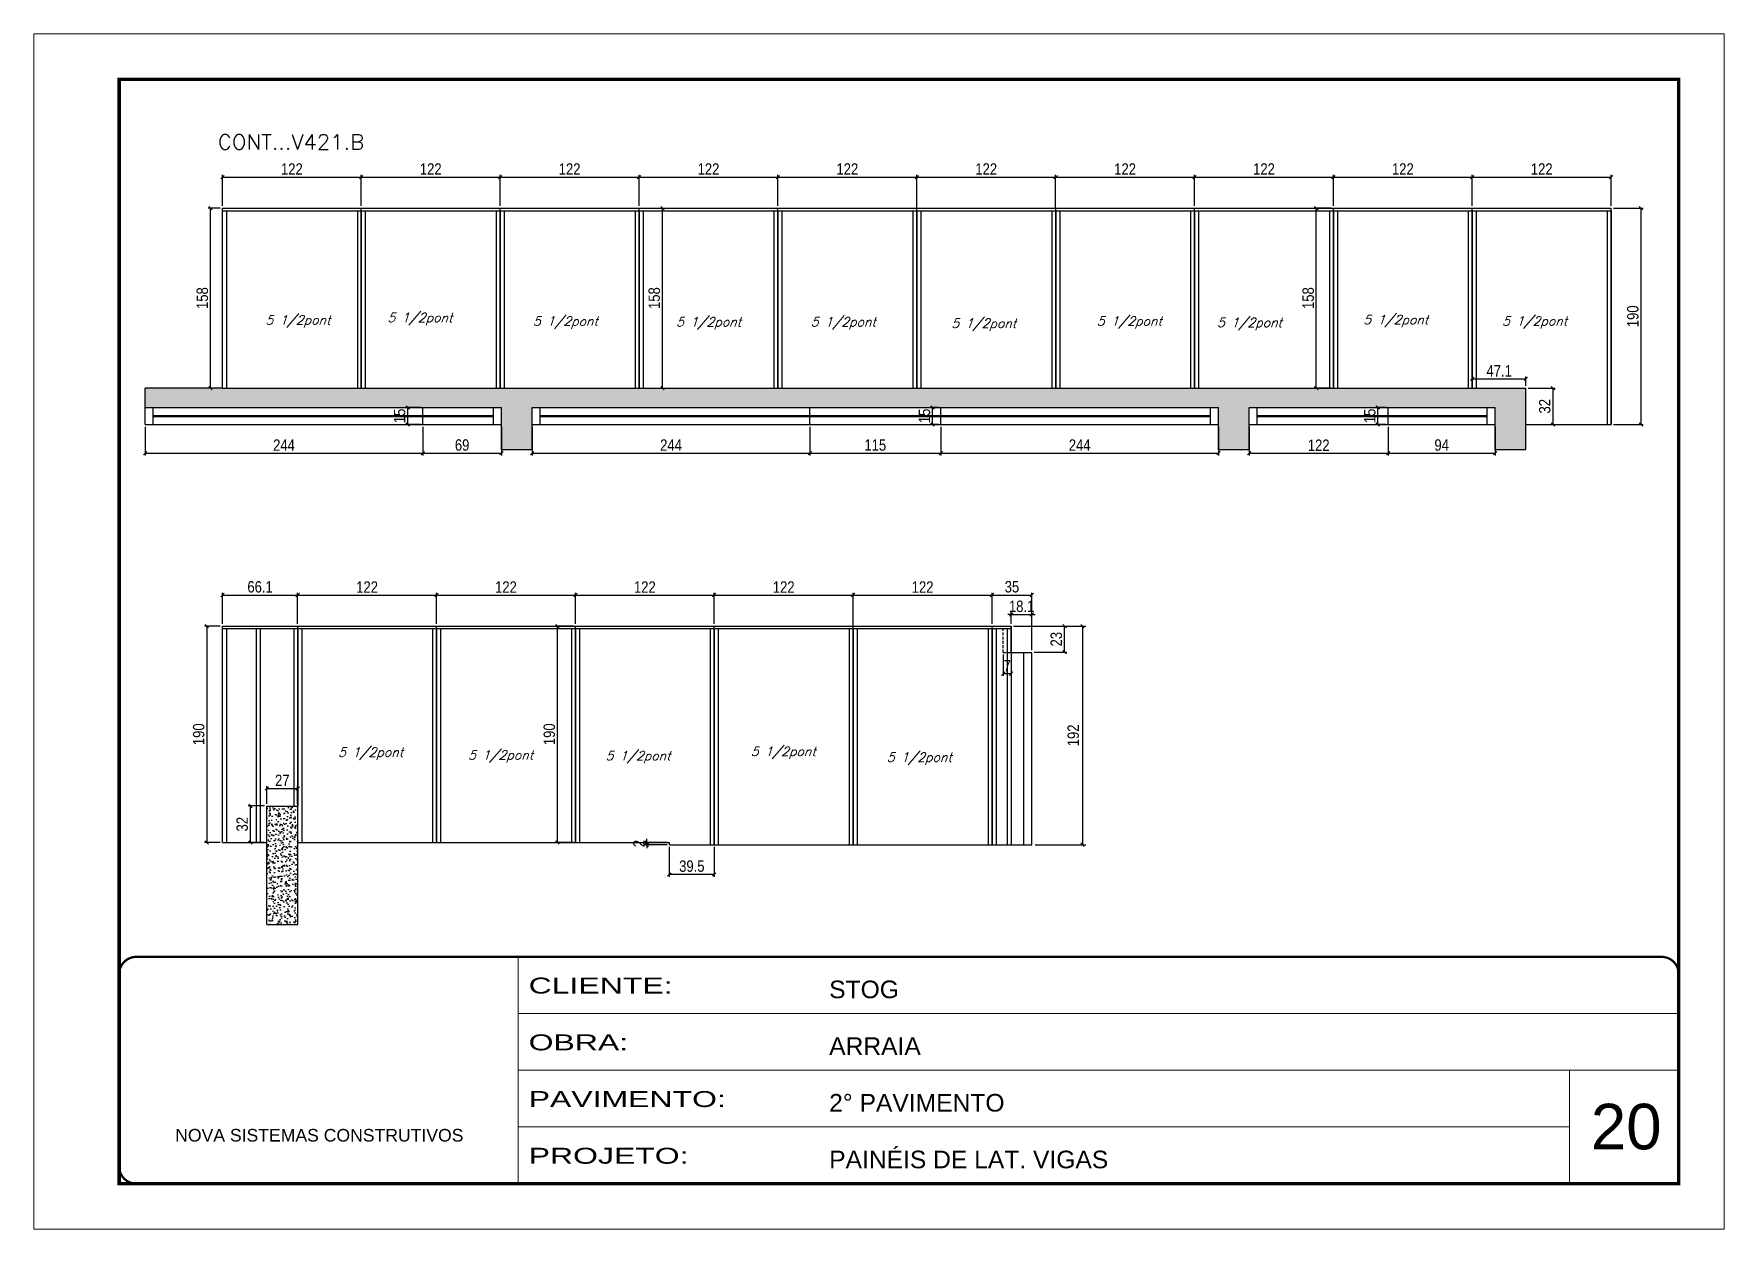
# Model space of a CAD drawing. Extents: x -3394 to 16474, y -5031 to 14397.
# Drawn here: x 9027 to 10512, y 8752 to 9802 of the extents above; entities that cross this region are included whole.
import ezdxf

# ---------------------------------------------------------------- set-up
doc = ezdxf.new("R2010")
doc.units = 0
for name, pattern in [('CONTINUO', [0]), ('DASHED', [0.75, 0.5, -0.25]), ('HIDDEN', [0.375, 0.25, -0.125])]:
    doc.linetypes.add(name, pattern=pattern)
doc.layers.get('0').update_dxf_attribs({"linetype": 'CONTINUOUS'})
doc.layers.get('Defpoints').update_dxf_attribs({"linetype": 'CONTINUOUS'})
for name, color, linetype, lineweight in [('CARIMBO', 255, 'CONTINUOUS', 9), ('Folhas', 255, 'CONTINUOUS', 9), ('REAPROVEITAMENTO', 251, 'CONTINUOUS', 9), ('SARRAFO DE PRESSAO', 251, 'DASHED', 9), ('Texto Seção', 7, 'CONTINUOUS', 15)]:
    doc.layers.add(name, color=color, linetype=linetype, lineweight=lineweight)
for name, color, linetype in [('COTA', 241, 'CONTINUOUS'), ('Painéis', 200, 'CONTINUOUS'), ('SARR_2.2x7', 40, 'CONTINUOUS'), ('SARR_3.5x7', 81, 'CONTINUOUS'), ('texto', 7, 'CONTINUOUS')]:
    doc.layers.add(name, color=color, linetype=linetype)
doc.styles.add('ARIAL', font='arial.ttf')
doc.styles.add('COTA TECNICA', font='techl___.ttf', dxfattribs={"height": 10})
doc.styles.add('REGUA-120', font='ROMANS.shx', dxfattribs={"height": 15})
doc.styles.add('ROMANS', font='romans.shx')
doc.styles.add('Tecnologia', font='')
doc.styles.get('Tecnologia').set_extended_font_data('Forgotten Futurist')
doc.dimstyles.new('PAINEL', dxfattribs={"dimtxt": 10, "dimasz": 3, "dimexe": 3, "dimexo": 3, "dimgap": 3, "dimtad": 1, "dimdec": 1, "dimzin": 12, "dimdsep": 46, "dimtxsty": 'COTA TECNICA', "dimblk1": 'OBLIQUE', "dimblk2": 'OBLIQUE', "dimsah": 1, "dimcen": 0.9, "dimclrd": 4, "dimclre": 4, "dimclrt": 240, "dimadec": 1, "dimazin": 3, "dimtfac": 1, "dimtdec": 1, "dimtmove": 0, "dimatfit": 3, "dimfxl": 1, "dimtolj": 1, "dimtzin": 12, "dimarcsym": 0})

msp = doc.modelspace()

# ---------------------------------------------------------------- texts
at = {"layer": 'CARIMBO', "style": 'ARIAL'}
msp.add_text('20', height=40, dxfattribs=at).set_placement((10395.07, 8822.4))
at = {"layer": 'texto', "color": 2, "char_height": 8, "attachment_point": 5, "style": 'ROMANS'}
for insert in [(9259.24, 9549.59), (9366.42, 9551.7), (9494.23, 9548.56), (9620, 9547.93), (9738.38, 9547.96), (9861.78, 9546.71), (9989.65, 9548.61), (10095.19, 9547.34), (10223.71, 9549.89), (10345.69, 9548.62), (9685.59, 9170.61), (9323.1, 9169.97), (9437.32, 9167.43), (9558.05, 9166.81), (9805.12, 9165.56)]:
    msp.add_mtext('{\\Q19;\\C256;5 1/2pont}', dxfattribs=dict(at, insert=insert))
at = {"layer": 'Texto Seção', "style": 'REGUA-120', "width": 1.05}
msp.add_text('CONT...V421.B', height=13, dxfattribs=at).set_placement((9188.79, 9700.7))

# ---------------------------------------------------------------- blocks, each defined once
blk = doc.blocks.new('9999999999')
at = {"color": 30, "linetype": 'CONTINUO'}
for p, q in [((98564.6, 34230.2), (98564.6, 34429.4)), ((98564.6, 34379.6), (99584, 34379.6)), ((98564.6, 34329.8), (99488, 34329.8)), ((99584, 34329.8), (99488, 34329.8)), ((99488, 34329.8), (99488, 34230.2)), ((98564.6, 34280), (99488, 34280))]:
    blk.add_line(p, q, dxfattribs=at)
at = {"color": 30, "linetype": 'CONTINUO', "const_width": 2}
blk.add_lwpolyline([(99584, 34230.2), (99584, 34414.4, 0.414214), (99569, 34429.4), (98229, 34429.4, 0.414214), (98214, 34414.4), (98214, 34245.2, 0.414214), (98229, 34230.2), (99584, 34230.2)], format="xyb", dxfattribs=at)
at = {"layer": 'Folhas'}
blk.add_lwpolyline([(98139, 34190.2), (99624, 34190.2), (99624, 35240.2), (98139, 35240.2)], close=True, dxfattribs=at)
at = {"layer": 'Folhas', "color": 30, "const_width": 3}
blk.add_lwpolyline([(98214, 34230.2), (99584, 34230.2), (99584, 35200.2), (98214, 35200.2)], close=True, dxfattribs=at)
at = {"color": 7, "linetype": 'Continuous', "ltscale": 5, "style": 'ARIAL'}
for s, height, p in [('STOG', 15.48, (98837.7, 34393.1)), ('ARRAIA', 15.48, (98837.7, 34343.3)), ('2° PAVIMENTO', 15.483, (98837.7, 34293.5)), ('NOVA SISTEMAS CONSTRUTIVOS', 11.059, (98263.2, 34267.2)), ('PAINÉIS DE LAT. VIGAS', 15.483, (98837.7, 34243.7))]:
    blk.add_text(s, height=height, dxfattribs=at).set_placement(p)
at = {"layer": 'Folhas', "color": 7, "style": 'Tecnologia', "width": 1.5}
for s, p in [('CLIENTE:', (98573.7, 34397.2)), ('OBRA:', (98573.7, 34347.3)), ('PAVIMENTO:', (98573.7, 34297.5)), ('PROJETO:', (98573.7, 34247.7))]:
    blk.add_text(s, height=14, dxfattribs=at).set_placement(p)
blk = doc.blocks.new('_Oblique')
at = {"color": 0, "linetype": 'ByBlock', "lineweight": -2}
blk.add_line((-0.5, -0.5), (0.5, 0.5), dxfattribs=at)
blk = doc.blocks.new('*D1085')
at = {"layer": 'COTA', "color": 4, "linetype": 'ByBlock', "lineweight": -2, "transparency": 16777216}
for p, q in [((9888.9, 9282), (9951.5, 9282)), ((9948.5, 9282), (9948.5, 9090)), ((9907, 9090), (9951.5, 9090))]:
    blk.add_line(p, q, dxfattribs=at)
at = {"layer": 'Defpoints', "color": 0, "linetype": 'ByBlock', "transparency": 16777216}
for p in [(9885.9, 9282), (9904, 9090), (9948.5, 9090)]:
    blk.add_point(p, dxfattribs=at)
at = {"layer": 'COTA', "color": 4, "linetype": 'ByBlock', "lineweight": -2, "transparency": 16777216, "xscale": 3, "yscale": 3, "zscale": 3}
for p, rotation in [((9948.5, 9282), 90), ((9948.5, 9090), 270)]:
    blk.add_blockref('_Oblique', p, dxfattribs=dict(at, rotation=rotation))
at = {"layer": 'COTA', "color": 240, "linetype": 'ByBlock', "transparency": 16777216, "insert": (9940.4, 9186), "char_height": 10, "attachment_point": 5, "rotation": 90, "style": 'COTA TECNICA'}
blk.add_mtext('\\A1;192', dxfattribs=at)
blk = doc.blocks.new('*D1106')
at = {"layer": 'COTA', "color": 4, "linetype": 'Continuous', "lineweight": -2, "transparency": 16777216}
for p, q in [((9878.9, 9257), (9878.9, 9238.2)), ((9885.9, 9257), (9885.9, 9238.2)), ((9885.9, 9240.2), (9878.9, 9240.2))]:
    blk.add_line(p, q, dxfattribs=at)
at = {"layer": 'Defpoints', "color": 0, "linetype": 'Continuous', "transparency": 16777216}
for p in [(9878.9, 9259), (9885.9, 9259), (9878.9, 9240.2)]:
    blk.add_point(p, dxfattribs=at)
at = {"layer": 'COTA', "color": 4, "linetype": 'Continuous', "lineweight": -2, "transparency": 16777216, "xscale": 3, "yscale": 3, "zscale": 3, "rotation": 180}
blk.add_blockref('_Oblique', (9878.9, 9240.2), dxfattribs=at)
at = {"layer": 'COTA', "color": 4, "linetype": 'Continuous', "lineweight": -2, "transparency": 16777216, "xscale": 3, "yscale": 3, "zscale": 3}
blk.add_blockref('_Oblique', (9885.9, 9240.2), dxfattribs=at)
at = {"layer": 'COTA', "color": 240, "linetype": 'Continuous', "transparency": 16777216, "insert": (9882.4, 9247.2), "char_height": 10, "attachment_point": 5, "style": 'COTA TECNICA'}
blk.add_mtext('\\A1;7', dxfattribs=at)
blk = doc.blocks.new('*D1107')
at = {"layer": 'COTA', "color": 4, "linetype": 'Continuous', "lineweight": -2, "transparency": 16777216}
for p, q in [((9887.9, 9282), (9934.8, 9282)), ((9932.8, 9259), (9932.8, 9282)), ((9906, 9259), (9934.8, 9259))]:
    blk.add_line(p, q, dxfattribs=at)
at = {"layer": 'Defpoints', "color": 0, "linetype": 'Continuous', "transparency": 16777216}
for p in [(9885.9, 9282), (9932.8, 9282), (9904, 9259)]:
    blk.add_point(p, dxfattribs=at)
at = {"layer": 'COTA', "color": 4, "linetype": 'Continuous', "lineweight": -2, "transparency": 16777216, "xscale": 3, "yscale": 3, "zscale": 3}
for p, rotation in [((9932.8, 9282), 90), ((9932.8, 9259), 270)]:
    blk.add_blockref('_Oblique', p, dxfattribs=dict(at, rotation=rotation))
at = {"layer": 'COTA', "color": 240, "linetype": 'Continuous', "transparency": 16777216, "insert": (9925.5, 9270.5), "char_height": 10, "attachment_point": 5, "rotation": 90, "style": 'COTA TECNICA'}
blk.add_mtext('\\A1;23', dxfattribs=at)
blk = doc.blocks.new('*D1108')
at = {"layer": 'COTA', "color": 4, "linetype": 'Continuous', "lineweight": -2, "transparency": 16777216}
for p, q in [((9885.9, 9292.2), (9882.9, 9292.2)), ((9885.9, 9284), (9885.9, 9294.2)), ((9885.9, 9292.2), (9904, 9292.2)), ((9904, 9261), (9904, 9294.2)), ((9904, 9292.2), (9907, 9292.2))]:
    blk.add_line(p, q, dxfattribs=at)
at = {"layer": 'Defpoints', "color": 0, "linetype": 'Continuous', "transparency": 16777216}
for p in [(9885.9, 9282), (9904, 9292.2), (9904, 9259)]:
    blk.add_point(p, dxfattribs=at)
at = {"layer": 'COTA', "color": 4, "linetype": 'Continuous', "lineweight": -2, "transparency": 16777216, "xscale": 3, "yscale": 3, "zscale": 3}
blk.add_blockref('_Oblique', (9885.9, 9292.2), dxfattribs=at)
at = {"layer": 'COTA', "color": 4, "linetype": 'Continuous', "lineweight": -2, "transparency": 16777216, "xscale": 3, "yscale": 3, "zscale": 3, "rotation": 180}
blk.add_blockref('_Oblique', (9904, 9292.2), dxfattribs=at)
at = {"layer": 'COTA', "color": 240, "linetype": 'Continuous', "transparency": 16777216, "insert": (9895, 9299.3), "char_height": 10, "attachment_point": 5, "style": 'COTA TECNICA'}
blk.add_mtext('\\A1;18.1', dxfattribs=at)
blk = doc.blocks.new('*D1110')
at = {"layer": 'COTA', "color": 4, "linetype": 'Continuous', "lineweight": -2, "transparency": 16777216}
for p, q in [((9585.5, 9088), (9585.5, 9061.8)), ((9625, 9088), (9625, 9061.8)), ((9625, 9063.8), (9585.5, 9063.8))]:
    blk.add_line(p, q, dxfattribs=at)
at = {"layer": 'Defpoints', "color": 0, "linetype": 'Continuous', "transparency": 16777216}
for p in [(9585.5, 9090), (9625, 9090), (9585.5, 9063.8)]:
    blk.add_point(p, dxfattribs=at)
at = {"layer": 'COTA', "color": 4, "linetype": 'Continuous', "lineweight": -2, "transparency": 16777216, "xscale": 3, "yscale": 3, "zscale": 3, "rotation": 180}
blk.add_blockref('_Oblique', (9585.5, 9063.8), dxfattribs=at)
at = {"layer": 'COTA', "color": 4, "linetype": 'Continuous', "lineweight": -2, "transparency": 16777216, "xscale": 3, "yscale": 3, "zscale": 3}
blk.add_blockref('_Oblique', (9625, 9063.8), dxfattribs=at)
at = {"layer": 'COTA', "color": 240, "linetype": 'Continuous', "transparency": 16777216, "insert": (9605.3, 9071.1), "char_height": 10, "attachment_point": 5, "style": 'COTA TECNICA'}
blk.add_mtext('\\A1;39.5', dxfattribs=at)
blk = doc.blocks.new('*D1111')
at = {"layer": 'COTA', "color": 4, "linetype": 'Continuous', "lineweight": -2, "transparency": 16777216}
for p, q in [((9583.5, 9092), (9563.8, 9092)), ((9583.5, 9090), (9563.8, 9090)), ((9565.8, 9092), (9565.8, 9095)), ((9565.8, 9092), (9565.8, 9090)), ((9565.8, 9090), (9565.8, 9087))]:
    blk.add_line(p, q, dxfattribs=at)
at = {"layer": 'Defpoints', "color": 0, "linetype": 'Continuous', "transparency": 16777216}
for p in [(9565.8, 9090), (9585.5, 9092), (9585.5, 9090)]:
    blk.add_point(p, dxfattribs=at)
at = {"layer": 'COTA', "color": 4, "linetype": 'Continuous', "lineweight": -2, "transparency": 16777216, "xscale": 3, "yscale": 3, "zscale": 3}
for p, rotation in [((9565.8, 9092), 270), ((9565.8, 9090), 90)]:
    blk.add_blockref('_Oblique', p, dxfattribs=dict(at, rotation=rotation))
at = {"layer": 'COTA', "color": 240, "linetype": 'Continuous', "transparency": 16777216, "insert": (9558.8, 9091), "char_height": 10, "attachment_point": 5, "rotation": 90, "style": 'COTA TECNICA'}
blk.add_mtext('\\A1;2', dxfattribs=at)
blk = doc.blocks.new('*D1122')
at = {"layer": 'COTA', "color": 4, "linetype": 'Continuous', "lineweight": -2, "transparency": 16777216}
for p, q in [((9501, 9282), (9485.3, 9282)), ((9487.3, 9092), (9487.3, 9282)), ((9501, 9092), (9485.3, 9092))]:
    blk.add_line(p, q, dxfattribs=at)
at = {"layer": 'Defpoints', "color": 0, "linetype": 'Continuous', "transparency": 16777216}
for p in [(9487.3, 9282), (9503, 9282), (9503, 9092)]:
    blk.add_point(p, dxfattribs=at)
at = {"layer": 'COTA', "color": 4, "linetype": 'Continuous', "lineweight": -2, "transparency": 16777216, "xscale": 3, "yscale": 3, "zscale": 3}
for p, rotation in [((9487.3, 9282), 90), ((9487.3, 9092), 270)]:
    blk.add_blockref('_Oblique', p, dxfattribs=dict(at, rotation=rotation))
at = {"layer": 'COTA', "color": 240, "linetype": 'Continuous', "transparency": 16777216, "insert": (9480.1, 9187), "char_height": 10, "attachment_point": 5, "rotation": 90, "style": 'COTA TECNICA'}
blk.add_mtext('\\A1;190', dxfattribs=at)
blk = doc.blocks.new('*D1123')
at = {"layer": 'COTA', "color": 4, "linetype": 'Continuous', "lineweight": -2, "transparency": 16777216}
for p, q in [((9232, 9126), (9232, 9141.4)), ((9232, 9139.4), (9259, 9139.4)), ((9259, 9126), (9259, 9141.4))]:
    blk.add_line(p, q, dxfattribs=at)
at = {"layer": 'Defpoints', "color": 0, "linetype": 'Continuous', "transparency": 16777216}
for p in [(9259, 9139.4), (9232, 9124), (9259, 9124)]:
    blk.add_point(p, dxfattribs=at)
at = {"layer": 'COTA', "color": 4, "linetype": 'Continuous', "lineweight": -2, "transparency": 16777216, "xscale": 3, "yscale": 3, "zscale": 3, "rotation": 180}
blk.add_blockref('_Oblique', (9232, 9139.4), dxfattribs=at)
at = {"layer": 'COTA', "color": 4, "linetype": 'Continuous', "lineweight": -2, "transparency": 16777216, "xscale": 3, "yscale": 3, "zscale": 3}
blk.add_blockref('_Oblique', (9259, 9139.4), dxfattribs=at)
at = {"layer": 'COTA', "color": 240, "linetype": 'Continuous', "transparency": 16777216, "insert": (9245.5, 9146.5), "char_height": 10, "attachment_point": 5, "style": 'COTA TECNICA'}
blk.add_mtext('\\A1;27', dxfattribs=at)
blk = doc.blocks.new('*D1124')
at = {"layer": 'COTA', "color": 4, "linetype": 'Continuous', "lineweight": -2, "transparency": 16777216}
for p, q in [((9230, 9124), (9215.5, 9124)), ((9217.5, 9092), (9217.5, 9124)), ((9230, 9092), (9215.5, 9092))]:
    blk.add_line(p, q, dxfattribs=at)
at = {"layer": 'Defpoints', "color": 0, "linetype": 'Continuous', "transparency": 16777216}
for p in [(9217.5, 9124), (9232, 9124), (9232, 9092)]:
    blk.add_point(p, dxfattribs=at)
at = {"layer": 'COTA', "color": 4, "linetype": 'Continuous', "lineweight": -2, "transparency": 16777216, "xscale": 3, "yscale": 3, "zscale": 3}
for p, rotation in [((9217.5, 9124), 90), ((9217.5, 9092), 270)]:
    blk.add_blockref('_Oblique', p, dxfattribs=dict(at, rotation=rotation))
at = {"layer": 'COTA', "color": 240, "linetype": 'Continuous', "transparency": 16777216, "insert": (9210.3, 9108), "char_height": 10, "attachment_point": 5, "rotation": 90, "style": 'COTA TECNICA'}
blk.add_mtext('\\A1;32', dxfattribs=at)
blk = doc.blocks.new('*D1125')
at = {"layer": 'COTA', "color": 4, "linetype": 'Continuous', "lineweight": -2, "transparency": 16777216}
for p, q in [((10340, 9491.1), (10363.8, 9491.1)), ((10361.8, 9491.1), (10361.8, 9459.1)), ((10340, 9459.1), (10363.8, 9459.1))]:
    blk.add_line(p, q, dxfattribs=at)
at = {"layer": 'Defpoints', "color": 0, "linetype": 'Continuous', "transparency": 16777216}
for p in [(10338, 9491.1), (10338, 9459.1), (10361.8, 9459.1)]:
    blk.add_point(p, dxfattribs=at)
at = {"layer": 'COTA', "color": 4, "linetype": 'Continuous', "lineweight": -2, "transparency": 16777216, "xscale": 3, "yscale": 3, "zscale": 3}
for p, rotation in [((10361.8, 9491.1), 90), ((10361.8, 9459.1), 270)]:
    blk.add_blockref('_Oblique', p, dxfattribs=dict(at, rotation=rotation))
at = {"layer": 'COTA', "color": 240, "linetype": 'Continuous', "transparency": 16777216, "insert": (10354.6, 9475.1), "char_height": 10, "attachment_point": 5, "rotation": 90, "style": 'COTA TECNICA'}
blk.add_mtext('\\A1;32', dxfattribs=at)
blk = doc.blocks.new('*D1126')
at = {"layer": 'COTA', "color": 4, "linetype": 'Continuous', "lineweight": -2, "transparency": 16777216}
for p, q in [((10290.9, 9493.1), (10290.9, 9501.2)), ((10290.9, 9499.2), (10338, 9499.2)), ((10338, 9493.1), (10338, 9501.2))]:
    blk.add_line(p, q, dxfattribs=at)
at = {"layer": 'Defpoints', "color": 0, "linetype": 'Continuous', "transparency": 16777216}
for p in [(10290.9, 9491.1), (10338, 9499.2), (10338, 9491.1)]:
    blk.add_point(p, dxfattribs=at)
at = {"layer": 'COTA', "color": 4, "linetype": 'Continuous', "lineweight": -2, "transparency": 16777216, "xscale": 3, "yscale": 3, "zscale": 3, "rotation": 180}
blk.add_blockref('_Oblique', (10290.9, 9499.2), dxfattribs=at)
at = {"layer": 'COTA', "color": 4, "linetype": 'Continuous', "lineweight": -2, "transparency": 16777216, "xscale": 3, "yscale": 3, "zscale": 3}
blk.add_blockref('_Oblique', (10338, 9499.2), dxfattribs=at)
at = {"layer": 'COTA', "color": 240, "linetype": 'Continuous', "transparency": 16777216, "insert": (10314.5, 9506.2), "char_height": 10, "attachment_point": 5, "style": 'COTA TECNICA'}
blk.add_mtext('\\A1;47.1', dxfattribs=at)
blk = doc.blocks.new('*D1127')
at = {"layer": 'COTA', "color": 4, "linetype": 'Continuous', "lineweight": -2, "transparency": 16777216}
for p, q in [((10166.9, 9649.1), (10151.9, 9649.1)), ((10153.9, 9491.1), (10153.9, 9649.1)), ((10166.9, 9491.1), (10151.9, 9491.1))]:
    blk.add_line(p, q, dxfattribs=at)
at = {"layer": 'Defpoints', "color": 0, "linetype": 'Continuous', "transparency": 16777216}
for p in [(10153.9, 9649.1), (10168.9, 9649.1), (10168.9, 9491.1)]:
    blk.add_point(p, dxfattribs=at)
at = {"layer": 'COTA', "color": 4, "linetype": 'Continuous', "lineweight": -2, "transparency": 16777216, "xscale": 3, "yscale": 3, "zscale": 3}
for p, rotation in [((10153.9, 9649.1), 90), ((10153.9, 9491.1), 270)]:
    blk.add_blockref('_Oblique', p, dxfattribs=dict(at, rotation=rotation))
at = {"layer": 'COTA', "color": 240, "linetype": 'Continuous', "transparency": 16777216, "insert": (10146.8, 9570.1), "char_height": 10, "attachment_point": 5, "rotation": 90, "style": 'COTA TECNICA'}
blk.add_mtext('\\A1;158', dxfattribs=at)
blk = doc.blocks.new('*D1128')
at = {"layer": 'COTA', "color": 4, "linetype": 'Continuous', "lineweight": -2, "transparency": 16777216}
for p, q in [((9560.9, 9649.1), (9581.5, 9649.1)), ((9579.5, 9491.1), (9579.5, 9649.1)), ((9560.9, 9491.1), (9581.5, 9491.1))]:
    blk.add_line(p, q, dxfattribs=at)
at = {"layer": 'Defpoints', "color": 0, "linetype": 'Continuous', "transparency": 16777216}
for p in [(9558.9, 9649.1), (9579.5, 9649.1), (9558.9, 9491.1)]:
    blk.add_point(p, dxfattribs=at)
at = {"layer": 'COTA', "color": 4, "linetype": 'Continuous', "lineweight": -2, "transparency": 16777216, "xscale": 3, "yscale": 3, "zscale": 3}
for p, rotation in [((9579.5, 9649.1), 90), ((9579.5, 9491.1), 270)]:
    blk.add_blockref('_Oblique', p, dxfattribs=dict(at, rotation=rotation))
at = {"layer": 'COTA', "color": 240, "linetype": 'Continuous', "transparency": 16777216, "insert": (9572.3, 9570.1), "char_height": 10, "attachment_point": 5, "rotation": 90, "style": 'COTA TECNICA'}
blk.add_mtext('\\A1;158', dxfattribs=at)
blk = doc.blocks.new('*D1136')
at = {"layer": 'COTA', "color": 4, "linetype": 'Continuous', "lineweight": -2, "transparency": 16777216}
for p, q in [((9125, 9457.1), (9125, 9431.9)), ((9369, 9457.1), (9369, 9431.9)), ((9125, 9433.9), (9369, 9433.9))]:
    blk.add_line(p, q, dxfattribs=at)
at = {"layer": 'Defpoints', "color": 0, "linetype": 'Continuous', "transparency": 16777216}
for p in [(9125, 9459.1), (9369, 9459.1), (9369, 9433.9)]:
    blk.add_point(p, dxfattribs=at)
at = {"layer": 'COTA', "color": 4, "linetype": 'Continuous', "lineweight": -2, "transparency": 16777216, "xscale": 3, "yscale": 3, "zscale": 3, "rotation": 180}
blk.add_blockref('_Oblique', (9125, 9433.9), dxfattribs=at)
at = {"layer": 'COTA', "color": 4, "linetype": 'Continuous', "lineweight": -2, "transparency": 16777216, "xscale": 3, "yscale": 3, "zscale": 3}
blk.add_blockref('_Oblique', (9369, 9433.9), dxfattribs=at)
at = {"layer": 'COTA', "color": 240, "linetype": 'Continuous', "transparency": 16777216, "insert": (9247, 9441), "char_height": 10, "attachment_point": 5, "style": 'COTA TECNICA'}
blk.add_mtext('\\A1;244', dxfattribs=at)
blk = doc.blocks.new('*D1137')
at = {"layer": 'COTA', "color": 4, "linetype": 'Continuous', "lineweight": -2, "transparency": 16777216}
for p, q in [((9369, 9457.1), (9369, 9431.9)), ((9438, 9457.1), (9438, 9431.9)), ((9369, 9433.9), (9438, 9433.9))]:
    blk.add_line(p, q, dxfattribs=at)
at = {"layer": 'Defpoints', "color": 0, "linetype": 'Continuous', "transparency": 16777216}
for p in [(9369, 9459.1), (9438, 9459.1), (9438, 9433.9)]:
    blk.add_point(p, dxfattribs=at)
at = {"layer": 'COTA', "color": 4, "linetype": 'Continuous', "lineweight": -2, "transparency": 16777216, "xscale": 3, "yscale": 3, "zscale": 3, "rotation": 180}
blk.add_blockref('_Oblique', (9369, 9433.9), dxfattribs=at)
at = {"layer": 'COTA', "color": 4, "linetype": 'Continuous', "lineweight": -2, "transparency": 16777216, "xscale": 3, "yscale": 3, "zscale": 3}
blk.add_blockref('_Oblique', (9438, 9433.9), dxfattribs=at)
at = {"layer": 'COTA', "color": 240, "linetype": 'Continuous', "transparency": 16777216, "insert": (9403.5, 9441), "char_height": 10, "attachment_point": 5, "style": 'COTA TECNICA'}
blk.add_mtext('\\A1;69', dxfattribs=at)
blk = doc.blocks.new('*D1138')
at = {"layer": 'COTA', "color": 4, "linetype": 'Continuous', "lineweight": -2, "transparency": 16777216}
for p, q in [((9367, 9474.1), (9353.7, 9474.1)), ((9355.7, 9459.1), (9355.7, 9474.1)), ((9367, 9459.1), (9353.7, 9459.1))]:
    blk.add_line(p, q, dxfattribs=at)
at = {"layer": 'Defpoints', "color": 0, "linetype": 'Continuous', "transparency": 16777216}
for p in [(9355.7, 9474.1), (9369, 9474.1), (9369, 9459.1)]:
    blk.add_point(p, dxfattribs=at)
at = {"layer": 'COTA', "color": 4, "linetype": 'Continuous', "lineweight": -2, "transparency": 16777216, "xscale": 3, "yscale": 3, "zscale": 3}
for p, rotation in [((9355.7, 9474.1), 90), ((9355.7, 9459.1), 270)]:
    blk.add_blockref('_Oblique', p, dxfattribs=dict(at, rotation=rotation))
at = {"layer": 'COTA', "color": 240, "linetype": 'Continuous', "transparency": 16777216, "insert": (9348.6, 9466.6), "char_height": 10, "attachment_point": 5, "rotation": 90, "style": 'COTA TECNICA'}
blk.add_mtext('\\A1;15', dxfattribs=at)
blk = doc.blocks.new('*D1139')
at = {"layer": 'COTA', "color": 4, "linetype": 'Continuous', "lineweight": -2, "transparency": 16777216}
for p, q in [((9465, 9457.1), (9465, 9431.9)), ((9709, 9457.1), (9709, 9431.9)), ((9465, 9433.9), (9709, 9433.9))]:
    blk.add_line(p, q, dxfattribs=at)
at = {"layer": 'Defpoints', "color": 0, "linetype": 'Continuous', "transparency": 16777216}
for p in [(9465, 9459.1), (9709, 9459.1), (9709, 9433.9)]:
    blk.add_point(p, dxfattribs=at)
at = {"layer": 'COTA', "color": 4, "linetype": 'Continuous', "lineweight": -2, "transparency": 16777216, "xscale": 3, "yscale": 3, "zscale": 3, "rotation": 180}
blk.add_blockref('_Oblique', (9465, 9433.9), dxfattribs=at)
at = {"layer": 'COTA', "color": 4, "linetype": 'Continuous', "lineweight": -2, "transparency": 16777216, "xscale": 3, "yscale": 3, "zscale": 3}
blk.add_blockref('_Oblique', (9709, 9433.9), dxfattribs=at)
at = {"layer": 'COTA', "color": 240, "linetype": 'Continuous', "transparency": 16777216, "insert": (9587, 9441), "char_height": 10, "attachment_point": 5, "style": 'COTA TECNICA'}
blk.add_mtext('\\A1;244', dxfattribs=at)
blk = doc.blocks.new('*D1140')
at = {"layer": 'COTA', "color": 4, "linetype": 'Continuous', "lineweight": -2, "transparency": 16777216}
for p, q in [((9709, 9457.1), (9709, 9431.9)), ((9824, 9457.1), (9824, 9431.9)), ((9709, 9433.9), (9824, 9433.9))]:
    blk.add_line(p, q, dxfattribs=at)
at = {"layer": 'Defpoints', "color": 0, "linetype": 'Continuous', "transparency": 16777216}
for p in [(9709, 9459.1), (9824, 9459.1), (9824, 9433.9)]:
    blk.add_point(p, dxfattribs=at)
at = {"layer": 'COTA', "color": 4, "linetype": 'Continuous', "lineweight": -2, "transparency": 16777216, "xscale": 3, "yscale": 3, "zscale": 3, "rotation": 180}
blk.add_blockref('_Oblique', (9709, 9433.9), dxfattribs=at)
at = {"layer": 'COTA', "color": 4, "linetype": 'Continuous', "lineweight": -2, "transparency": 16777216, "xscale": 3, "yscale": 3, "zscale": 3}
blk.add_blockref('_Oblique', (9824, 9433.9), dxfattribs=at)
at = {"layer": 'COTA', "color": 240, "linetype": 'Continuous', "transparency": 16777216, "insert": (9766.5, 9441), "char_height": 10, "attachment_point": 5, "style": 'COTA TECNICA'}
blk.add_mtext('\\A1;115', dxfattribs=at)
blk = doc.blocks.new('*D1141')
at = {"layer": 'COTA', "color": 4, "linetype": 'Continuous', "lineweight": -2, "transparency": 16777216}
for p, q in [((9824, 9457.1), (9824, 9431.9)), ((10068, 9457.1), (10068, 9431.9)), ((9824, 9433.9), (10068, 9433.9))]:
    blk.add_line(p, q, dxfattribs=at)
at = {"layer": 'Defpoints', "color": 0, "linetype": 'Continuous', "transparency": 16777216}
for p in [(9824, 9459.1), (10068, 9459.1), (10068, 9433.9)]:
    blk.add_point(p, dxfattribs=at)
at = {"layer": 'COTA', "color": 4, "linetype": 'Continuous', "lineweight": -2, "transparency": 16777216, "xscale": 3, "yscale": 3, "zscale": 3, "rotation": 180}
blk.add_blockref('_Oblique', (9824, 9433.9), dxfattribs=at)
at = {"layer": 'COTA', "color": 4, "linetype": 'Continuous', "lineweight": -2, "transparency": 16777216, "xscale": 3, "yscale": 3, "zscale": 3}
blk.add_blockref('_Oblique', (10068, 9433.9), dxfattribs=at)
at = {"layer": 'COTA', "color": 240, "linetype": 'Continuous', "transparency": 16777216, "insert": (9946, 9441), "char_height": 10, "attachment_point": 5, "style": 'COTA TECNICA'}
blk.add_mtext('\\A1;244', dxfattribs=at)
blk = doc.blocks.new('*D1142')
at = {"layer": 'COTA', "color": 4, "linetype": 'Continuous', "lineweight": -2, "transparency": 16777216}
for p, q in [((9822, 9474.1), (9814.8, 9474.1)), ((9816.8, 9459.1), (9816.8, 9474.1)), ((9822, 9459.1), (9814.8, 9459.1))]:
    blk.add_line(p, q, dxfattribs=at)
at = {"layer": 'Defpoints', "color": 0, "linetype": 'Continuous', "transparency": 16777216}
for p in [(9816.8, 9474.1), (9824, 9474.1), (9824, 9459.1)]:
    blk.add_point(p, dxfattribs=at)
at = {"layer": 'COTA', "color": 4, "linetype": 'Continuous', "lineweight": -2, "transparency": 16777216, "xscale": 3, "yscale": 3, "zscale": 3}
for p, rotation in [((9816.8, 9474.1), 90), ((9816.8, 9459.1), 270)]:
    blk.add_blockref('_Oblique', p, dxfattribs=dict(at, rotation=rotation))
at = {"layer": 'COTA', "color": 240, "linetype": 'Continuous', "transparency": 16777216, "insert": (9809.7, 9466.6), "char_height": 10, "attachment_point": 5, "rotation": 90, "style": 'COTA TECNICA'}
blk.add_mtext('\\A1;15', dxfattribs=at)
blk = doc.blocks.new('*D1143')
at = {"layer": 'COTA', "color": 4, "linetype": 'Continuous', "lineweight": -2, "transparency": 16777216}
for p, q in [((10095, 9457.1), (10095, 9431.9)), ((10217, 9457.1), (10217, 9431.9)), ((10095, 9433.9), (10217, 9433.9))]:
    blk.add_line(p, q, dxfattribs=at)
at = {"layer": 'Defpoints', "color": 0, "linetype": 'Continuous', "transparency": 16777216}
for p in [(10095, 9459.1), (10217, 9459.1), (10217, 9433.9)]:
    blk.add_point(p, dxfattribs=at)
at = {"layer": 'COTA', "color": 4, "linetype": 'Continuous', "lineweight": -2, "transparency": 16777216, "xscale": 3, "yscale": 3, "zscale": 3, "rotation": 180}
blk.add_blockref('_Oblique', (10095, 9433.9), dxfattribs=at)
at = {"layer": 'COTA', "color": 4, "linetype": 'Continuous', "lineweight": -2, "transparency": 16777216, "xscale": 3, "yscale": 3, "zscale": 3}
blk.add_blockref('_Oblique', (10217, 9433.9), dxfattribs=at)
at = {"layer": 'COTA', "color": 240, "linetype": 'Continuous', "transparency": 16777216, "insert": (10156, 9440.9), "char_height": 10, "attachment_point": 5, "style": 'COTA TECNICA'}
blk.add_mtext('\\A1;122', dxfattribs=at)
blk = doc.blocks.new('*D1144')
at = {"layer": 'COTA', "color": 4, "linetype": 'Continuous', "lineweight": -2, "transparency": 16777216}
for p, q in [((10217, 9457.1), (10217, 9431.9)), ((10311, 9457.1), (10311, 9431.9)), ((10217, 9433.9), (10311, 9433.9))]:
    blk.add_line(p, q, dxfattribs=at)
at = {"layer": 'Defpoints', "color": 0, "linetype": 'Continuous', "transparency": 16777216}
for p in [(10217, 9459.1), (10311, 9459.1), (10311, 9433.9)]:
    blk.add_point(p, dxfattribs=at)
at = {"layer": 'COTA', "color": 4, "linetype": 'Continuous', "lineweight": -2, "transparency": 16777216, "xscale": 3, "yscale": 3, "zscale": 3, "rotation": 180}
blk.add_blockref('_Oblique', (10217, 9433.9), dxfattribs=at)
at = {"layer": 'COTA', "color": 4, "linetype": 'Continuous', "lineweight": -2, "transparency": 16777216, "xscale": 3, "yscale": 3, "zscale": 3}
blk.add_blockref('_Oblique', (10311, 9433.9), dxfattribs=at)
at = {"layer": 'COTA', "color": 240, "linetype": 'Continuous', "transparency": 16777216, "insert": (10264, 9441), "char_height": 10, "attachment_point": 5, "style": 'COTA TECNICA'}
blk.add_mtext('\\A1;94', dxfattribs=at)
blk = doc.blocks.new('*D1145')
at = {"layer": 'COTA', "color": 4, "linetype": 'Continuous', "lineweight": -2, "transparency": 16777216}
for p, q in [((10215, 9474.1), (10206, 9474.1)), ((10208, 9459.1), (10208, 9474.1)), ((10215, 9459.1), (10206, 9459.1))]:
    blk.add_line(p, q, dxfattribs=at)
at = {"layer": 'Defpoints', "color": 0, "linetype": 'Continuous', "transparency": 16777216}
for p in [(10208, 9474.1), (10217, 9474.1), (10217, 9459.1)]:
    blk.add_point(p, dxfattribs=at)
at = {"layer": 'COTA', "color": 4, "linetype": 'Continuous', "lineweight": -2, "transparency": 16777216, "xscale": 3, "yscale": 3, "zscale": 3}
for p, rotation in [((10208, 9474.1), 90), ((10208, 9459.1), 270)]:
    blk.add_blockref('_Oblique', p, dxfattribs=dict(at, rotation=rotation))
at = {"layer": 'COTA', "color": 240, "linetype": 'Continuous', "transparency": 16777216, "insert": (10200.9, 9466.6), "char_height": 10, "attachment_point": 5, "rotation": 90, "style": 'COTA TECNICA'}
blk.add_mtext('\\A1;15', dxfattribs=at)
blk = doc.blocks.new('*D1148')
at = {"layer": 'COTA', "color": 4, "linetype": 'Continuous', "lineweight": -2, "transparency": 16777216}
for p, q in [((9192.9, 9651.1), (9192.9, 9678.4)), ((9192.9, 9676.4), (9314.9, 9676.4)), ((9314.9, 9651.1), (9314.9, 9678.4))]:
    blk.add_line(p, q, dxfattribs=at)
at = {"layer": 'Defpoints', "color": 0, "linetype": 'Continuous', "transparency": 16777216}
for p in [(9314.9, 9676.4), (9192.9, 9649.1), (9314.9, 9649.1)]:
    blk.add_point(p, dxfattribs=at)
at = {"layer": 'COTA', "color": 4, "linetype": 'Continuous', "lineweight": -2, "transparency": 16777216, "xscale": 3, "yscale": 3, "zscale": 3, "rotation": 180}
blk.add_blockref('_Oblique', (9192.9, 9676.4), dxfattribs=at)
at = {"layer": 'COTA', "color": 4, "linetype": 'Continuous', "lineweight": -2, "transparency": 16777216, "xscale": 3, "yscale": 3, "zscale": 3}
blk.add_blockref('_Oblique', (9314.9, 9676.4), dxfattribs=at)
at = {"layer": 'COTA', "color": 240, "linetype": 'Continuous', "transparency": 16777216, "insert": (9253.9, 9683.5), "char_height": 10, "attachment_point": 5, "style": 'COTA TECNICA'}
blk.add_mtext('\\A1;122', dxfattribs=at)
blk = doc.blocks.new('*D1149')
at = {"layer": 'COTA', "color": 4, "linetype": 'Continuous', "lineweight": -2, "transparency": 16777216}
for p, q in [((9314.9, 9651.1), (9314.9, 9678.4)), ((9314.9, 9676.4), (9436.9, 9676.4)), ((9436.9, 9651.1), (9436.9, 9678.4))]:
    blk.add_line(p, q, dxfattribs=at)
at = {"layer": 'Defpoints', "color": 0, "linetype": 'Continuous', "transparency": 16777216}
for p in [(9436.9, 9676.4), (9314.9, 9649.1), (9436.9, 9649.1)]:
    blk.add_point(p, dxfattribs=at)
at = {"layer": 'COTA', "color": 4, "linetype": 'Continuous', "lineweight": -2, "transparency": 16777216, "xscale": 3, "yscale": 3, "zscale": 3, "rotation": 180}
blk.add_blockref('_Oblique', (9314.9, 9676.4), dxfattribs=at)
at = {"layer": 'COTA', "color": 4, "linetype": 'Continuous', "lineweight": -2, "transparency": 16777216, "xscale": 3, "yscale": 3, "zscale": 3}
blk.add_blockref('_Oblique', (9436.9, 9676.4), dxfattribs=at)
at = {"layer": 'COTA', "color": 240, "linetype": 'Continuous', "transparency": 16777216, "insert": (9375.9, 9683.5), "char_height": 10, "attachment_point": 5, "style": 'COTA TECNICA'}
blk.add_mtext('\\A1;122', dxfattribs=at)
blk = doc.blocks.new('*D1150')
at = {"layer": 'COTA', "color": 4, "linetype": 'Continuous', "lineweight": -2, "transparency": 16777216}
for p, q in [((9436.9, 9651.1), (9436.9, 9678.4)), ((9436.9, 9676.4), (9558.9, 9676.4)), ((9558.9, 9651.1), (9558.9, 9678.4))]:
    blk.add_line(p, q, dxfattribs=at)
at = {"layer": 'Defpoints', "color": 0, "linetype": 'Continuous', "transparency": 16777216}
for p in [(9558.9, 9676.4), (9436.9, 9649.1), (9558.9, 9649.1)]:
    blk.add_point(p, dxfattribs=at)
at = {"layer": 'COTA', "color": 4, "linetype": 'Continuous', "lineweight": -2, "transparency": 16777216, "xscale": 3, "yscale": 3, "zscale": 3, "rotation": 180}
blk.add_blockref('_Oblique', (9436.9, 9676.4), dxfattribs=at)
at = {"layer": 'COTA', "color": 4, "linetype": 'Continuous', "lineweight": -2, "transparency": 16777216, "xscale": 3, "yscale": 3, "zscale": 3}
blk.add_blockref('_Oblique', (9558.9, 9676.4), dxfattribs=at)
at = {"layer": 'COTA', "color": 240, "linetype": 'Continuous', "transparency": 16777216, "insert": (9497.9, 9683.5), "char_height": 10, "attachment_point": 5, "style": 'COTA TECNICA'}
blk.add_mtext('\\A1;122', dxfattribs=at)
blk = doc.blocks.new('*D1151')
at = {"layer": 'COTA', "color": 4, "linetype": 'Continuous', "lineweight": -2, "transparency": 16777216}
for p, q in [((9558.9, 9651.1), (9558.9, 9678.4)), ((9558.9, 9676.4), (9680.9, 9676.4)), ((9680.9, 9651.1), (9680.9, 9678.4))]:
    blk.add_line(p, q, dxfattribs=at)
at = {"layer": 'Defpoints', "color": 0, "linetype": 'Continuous', "transparency": 16777216}
for p in [(9680.9, 9676.4), (9558.9, 9649.1), (9680.9, 9649.1)]:
    blk.add_point(p, dxfattribs=at)
at = {"layer": 'COTA', "color": 4, "linetype": 'Continuous', "lineweight": -2, "transparency": 16777216, "xscale": 3, "yscale": 3, "zscale": 3, "rotation": 180}
blk.add_blockref('_Oblique', (9558.9, 9676.4), dxfattribs=at)
at = {"layer": 'COTA', "color": 4, "linetype": 'Continuous', "lineweight": -2, "transparency": 16777216, "xscale": 3, "yscale": 3, "zscale": 3}
blk.add_blockref('_Oblique', (9680.9, 9676.4), dxfattribs=at)
at = {"layer": 'COTA', "color": 240, "linetype": 'Continuous', "transparency": 16777216, "insert": (9619.9, 9683.5), "char_height": 10, "attachment_point": 5, "style": 'COTA TECNICA'}
blk.add_mtext('\\A1;122', dxfattribs=at)
blk = doc.blocks.new('*D1152')
at = {"layer": 'COTA', "color": 4, "linetype": 'Continuous', "lineweight": -2, "transparency": 16777216}
for p, q in [((9680.9, 9651.1), (9680.9, 9678.4)), ((9680.9, 9676.4), (9802.9, 9676.4)), ((9802.9, 9648.9), (9802.9, 9678.4))]:
    blk.add_line(p, q, dxfattribs=at)
at = {"layer": 'Defpoints', "color": 0, "linetype": 'Continuous', "transparency": 16777216}
for p in [(9802.9, 9676.4), (9680.9, 9649.1), (9802.9, 9646.9)]:
    blk.add_point(p, dxfattribs=at)
at = {"layer": 'COTA', "color": 4, "linetype": 'Continuous', "lineweight": -2, "transparency": 16777216, "xscale": 3, "yscale": 3, "zscale": 3, "rotation": 180}
blk.add_blockref('_Oblique', (9680.9, 9676.4), dxfattribs=at)
at = {"layer": 'COTA', "color": 4, "linetype": 'Continuous', "lineweight": -2, "transparency": 16777216, "xscale": 3, "yscale": 3, "zscale": 3}
blk.add_blockref('_Oblique', (9802.9, 9676.4), dxfattribs=at)
at = {"layer": 'COTA', "color": 240, "linetype": 'Continuous', "transparency": 16777216, "insert": (9741.9, 9683.5), "char_height": 10, "attachment_point": 5, "style": 'COTA TECNICA'}
blk.add_mtext('\\A1;122', dxfattribs=at)
blk = doc.blocks.new('*D1153')
at = {"layer": 'COTA', "color": 4, "linetype": 'Continuous', "lineweight": -2, "transparency": 16777216}
for p, q in [((9802.9, 9648.9), (9802.9, 9678.4)), ((9802.9, 9676.4), (9924.9, 9676.4)), ((9924.9, 9648.9), (9924.9, 9678.4))]:
    blk.add_line(p, q, dxfattribs=at)
at = {"layer": 'Defpoints', "color": 0, "linetype": 'Continuous', "transparency": 16777216}
for p in [(9924.9, 9676.4), (9802.9, 9646.9), (9924.9, 9646.9)]:
    blk.add_point(p, dxfattribs=at)
at = {"layer": 'COTA', "color": 4, "linetype": 'Continuous', "lineweight": -2, "transparency": 16777216, "xscale": 3, "yscale": 3, "zscale": 3, "rotation": 180}
blk.add_blockref('_Oblique', (9802.9, 9676.4), dxfattribs=at)
at = {"layer": 'COTA', "color": 4, "linetype": 'Continuous', "lineweight": -2, "transparency": 16777216, "xscale": 3, "yscale": 3, "zscale": 3}
blk.add_blockref('_Oblique', (9924.9, 9676.4), dxfattribs=at)
at = {"layer": 'COTA', "color": 240, "linetype": 'Continuous', "transparency": 16777216, "insert": (9863.9, 9683.5), "char_height": 10, "attachment_point": 5, "style": 'COTA TECNICA'}
blk.add_mtext('\\A1;122', dxfattribs=at)
blk = doc.blocks.new('*D1154')
at = {"layer": 'COTA', "color": 4, "linetype": 'Continuous', "lineweight": -2, "transparency": 16777216}
for p, q in [((9924.9, 9648.9), (9924.9, 9678.4)), ((9924.9, 9676.4), (10046.9, 9676.4)), ((10046.9, 9651.1), (10046.9, 9678.4))]:
    blk.add_line(p, q, dxfattribs=at)
at = {"layer": 'Defpoints', "color": 0, "linetype": 'Continuous', "transparency": 16777216}
for p in [(10046.9, 9676.4), (9924.9, 9646.9), (10046.9, 9649.1)]:
    blk.add_point(p, dxfattribs=at)
at = {"layer": 'COTA', "color": 4, "linetype": 'Continuous', "lineweight": -2, "transparency": 16777216, "xscale": 3, "yscale": 3, "zscale": 3, "rotation": 180}
blk.add_blockref('_Oblique', (9924.9, 9676.4), dxfattribs=at)
at = {"layer": 'COTA', "color": 4, "linetype": 'Continuous', "lineweight": -2, "transparency": 16777216, "xscale": 3, "yscale": 3, "zscale": 3}
blk.add_blockref('_Oblique', (10046.9, 9676.4), dxfattribs=at)
at = {"layer": 'COTA', "color": 240, "linetype": 'Continuous', "transparency": 16777216, "insert": (9985.9, 9683.5), "char_height": 10, "attachment_point": 5, "style": 'COTA TECNICA'}
blk.add_mtext('\\A1;122', dxfattribs=at)
blk = doc.blocks.new('*D1155')
at = {"layer": 'COTA', "color": 4, "linetype": 'Continuous', "lineweight": -2, "transparency": 16777216}
for p, q in [((10046.9, 9651.1), (10046.9, 9678.4)), ((10046.9, 9676.4), (10168.9, 9676.4)), ((10168.9, 9651.1), (10168.9, 9678.4))]:
    blk.add_line(p, q, dxfattribs=at)
at = {"layer": 'Defpoints', "color": 0, "linetype": 'Continuous', "transparency": 16777216}
for p in [(10168.9, 9676.4), (10046.9, 9649.1), (10168.9, 9649.1)]:
    blk.add_point(p, dxfattribs=at)
at = {"layer": 'COTA', "color": 4, "linetype": 'Continuous', "lineweight": -2, "transparency": 16777216, "xscale": 3, "yscale": 3, "zscale": 3, "rotation": 180}
blk.add_blockref('_Oblique', (10046.9, 9676.4), dxfattribs=at)
at = {"layer": 'COTA', "color": 4, "linetype": 'Continuous', "lineweight": -2, "transparency": 16777216, "xscale": 3, "yscale": 3, "zscale": 3}
blk.add_blockref('_Oblique', (10168.9, 9676.4), dxfattribs=at)
at = {"layer": 'COTA', "color": 240, "linetype": 'Continuous', "transparency": 16777216, "insert": (10107.9, 9683.5), "char_height": 10, "attachment_point": 5, "style": 'COTA TECNICA'}
blk.add_mtext('\\A1;122', dxfattribs=at)
blk = doc.blocks.new('*D1156')
at = {"layer": 'COTA', "color": 4, "linetype": 'Continuous', "lineweight": -2, "transparency": 16777216}
for p, q in [((10168.9, 9651.1), (10168.9, 9678.4)), ((10168.9, 9676.4), (10290.9, 9676.4)), ((10290.9, 9651.1), (10290.9, 9678.4))]:
    blk.add_line(p, q, dxfattribs=at)
at = {"layer": 'Defpoints', "color": 0, "linetype": 'Continuous', "transparency": 16777216}
for p in [(10290.9, 9676.4), (10168.9, 9649.1), (10290.9, 9649.1)]:
    blk.add_point(p, dxfattribs=at)
at = {"layer": 'COTA', "color": 4, "linetype": 'Continuous', "lineweight": -2, "transparency": 16777216, "xscale": 3, "yscale": 3, "zscale": 3, "rotation": 180}
blk.add_blockref('_Oblique', (10168.9, 9676.4), dxfattribs=at)
at = {"layer": 'COTA', "color": 4, "linetype": 'Continuous', "lineweight": -2, "transparency": 16777216, "xscale": 3, "yscale": 3, "zscale": 3}
blk.add_blockref('_Oblique', (10290.9, 9676.4), dxfattribs=at)
at = {"layer": 'COTA', "color": 240, "linetype": 'Continuous', "transparency": 16777216, "insert": (10229.9, 9683.5), "char_height": 10, "attachment_point": 5, "style": 'COTA TECNICA'}
blk.add_mtext('\\A1;122', dxfattribs=at)
blk = doc.blocks.new('*D1157')
at = {"layer": 'COTA', "color": 4, "linetype": 'Continuous', "lineweight": -2, "transparency": 16777216}
for p, q in [((10290.9, 9651.1), (10290.9, 9678.4)), ((10290.9, 9676.4), (10412.9, 9676.4)), ((10412.9, 9651.1), (10412.9, 9678.4))]:
    blk.add_line(p, q, dxfattribs=at)
at = {"layer": 'Defpoints', "color": 0, "linetype": 'Continuous', "transparency": 16777216}
for p in [(10412.9, 9676.4), (10290.9, 9649.1), (10412.9, 9649.1)]:
    blk.add_point(p, dxfattribs=at)
at = {"layer": 'COTA', "color": 4, "linetype": 'Continuous', "lineweight": -2, "transparency": 16777216, "xscale": 3, "yscale": 3, "zscale": 3, "rotation": 180}
blk.add_blockref('_Oblique', (10290.9, 9676.4), dxfattribs=at)
at = {"layer": 'COTA', "color": 4, "linetype": 'Continuous', "lineweight": -2, "transparency": 16777216, "xscale": 3, "yscale": 3, "zscale": 3}
blk.add_blockref('_Oblique', (10412.9, 9676.4), dxfattribs=at)
at = {"layer": 'COTA', "color": 240, "linetype": 'Continuous', "transparency": 16777216, "insert": (10351.9, 9683.5), "char_height": 10, "attachment_point": 5, "style": 'COTA TECNICA'}
blk.add_mtext('\\A1;122', dxfattribs=at)
blk = doc.blocks.new('*D1158')
at = {"layer": 'COTA', "color": 4, "linetype": 'Continuous', "lineweight": -2, "transparency": 16777216}
for p, q in [((9192.9, 9284), (9192.9, 9311.3)), ((9259, 9284), (9259, 9311.3)), ((9192.9, 9309.3), (9259, 9309.3))]:
    blk.add_line(p, q, dxfattribs=at)
at = {"layer": 'Defpoints', "color": 0, "linetype": 'Continuous', "transparency": 16777216}
for p in [(9259, 9309.3), (9192.9, 9282), (9259, 9282)]:
    blk.add_point(p, dxfattribs=at)
at = {"layer": 'COTA', "color": 4, "linetype": 'Continuous', "lineweight": -2, "transparency": 16777216, "xscale": 3, "yscale": 3, "zscale": 3, "rotation": 180}
blk.add_blockref('_Oblique', (9192.9, 9309.3), dxfattribs=at)
at = {"layer": 'COTA', "color": 4, "linetype": 'Continuous', "lineweight": -2, "transparency": 16777216, "xscale": 3, "yscale": 3, "zscale": 3}
blk.add_blockref('_Oblique', (9259, 9309.3), dxfattribs=at)
at = {"layer": 'COTA', "color": 240, "linetype": 'Continuous', "transparency": 16777216, "insert": (9226, 9316.4), "char_height": 10, "attachment_point": 5, "style": 'COTA TECNICA'}
blk.add_mtext('\\A1;66.1', dxfattribs=at)
blk = doc.blocks.new('*D1159')
at = {"layer": 'COTA', "color": 4, "linetype": 'Continuous', "lineweight": -2, "transparency": 16777216}
for p, q in [((9259, 9284), (9259, 9311.3)), ((9381, 9284), (9381, 9311.3)), ((9259, 9309.3), (9381, 9309.3))]:
    blk.add_line(p, q, dxfattribs=at)
at = {"layer": 'Defpoints', "color": 0, "linetype": 'Continuous', "transparency": 16777216}
for p in [(9381, 9309.3), (9259, 9282), (9381, 9282)]:
    blk.add_point(p, dxfattribs=at)
at = {"layer": 'COTA', "color": 4, "linetype": 'Continuous', "lineweight": -2, "transparency": 16777216, "xscale": 3, "yscale": 3, "zscale": 3, "rotation": 180}
blk.add_blockref('_Oblique', (9259, 9309.3), dxfattribs=at)
at = {"layer": 'COTA', "color": 4, "linetype": 'Continuous', "lineweight": -2, "transparency": 16777216, "xscale": 3, "yscale": 3, "zscale": 3}
blk.add_blockref('_Oblique', (9381, 9309.3), dxfattribs=at)
at = {"layer": 'COTA', "color": 240, "linetype": 'Continuous', "transparency": 16777216, "insert": (9320, 9316.3), "char_height": 10, "attachment_point": 5, "style": 'COTA TECNICA'}
blk.add_mtext('\\A1;122', dxfattribs=at)
blk = doc.blocks.new('*D1160')
at = {"layer": 'COTA', "color": 4, "linetype": 'Continuous', "lineweight": -2, "transparency": 16777216}
for p, q in [((9381, 9284), (9381, 9311.3)), ((9503, 9284), (9503, 9311.3)), ((9381, 9309.3), (9503, 9309.3))]:
    blk.add_line(p, q, dxfattribs=at)
at = {"layer": 'Defpoints', "color": 0, "linetype": 'Continuous', "transparency": 16777216}
for p in [(9503, 9309.3), (9381, 9282), (9503, 9282)]:
    blk.add_point(p, dxfattribs=at)
at = {"layer": 'COTA', "color": 4, "linetype": 'Continuous', "lineweight": -2, "transparency": 16777216, "xscale": 3, "yscale": 3, "zscale": 3, "rotation": 180}
blk.add_blockref('_Oblique', (9381, 9309.3), dxfattribs=at)
at = {"layer": 'COTA', "color": 4, "linetype": 'Continuous', "lineweight": -2, "transparency": 16777216, "xscale": 3, "yscale": 3, "zscale": 3}
blk.add_blockref('_Oblique', (9503, 9309.3), dxfattribs=at)
at = {"layer": 'COTA', "color": 240, "linetype": 'Continuous', "transparency": 16777216, "insert": (9442, 9316.3), "char_height": 10, "attachment_point": 5, "style": 'COTA TECNICA'}
blk.add_mtext('\\A1;122', dxfattribs=at)
blk = doc.blocks.new('*D1161')
at = {"layer": 'COTA', "color": 4, "linetype": 'Continuous', "lineweight": -2, "transparency": 16777216}
for p, q in [((9503, 9284), (9503, 9311.3)), ((9625, 9284), (9625, 9311.3)), ((9503, 9309.3), (9625, 9309.3))]:
    blk.add_line(p, q, dxfattribs=at)
at = {"layer": 'Defpoints', "color": 0, "linetype": 'Continuous', "transparency": 16777216}
for p in [(9625, 9309.3), (9503, 9282), (9625, 9282)]:
    blk.add_point(p, dxfattribs=at)
at = {"layer": 'COTA', "color": 4, "linetype": 'Continuous', "lineweight": -2, "transparency": 16777216, "xscale": 3, "yscale": 3, "zscale": 3, "rotation": 180}
blk.add_blockref('_Oblique', (9503, 9309.3), dxfattribs=at)
at = {"layer": 'COTA', "color": 4, "linetype": 'Continuous', "lineweight": -2, "transparency": 16777216, "xscale": 3, "yscale": 3, "zscale": 3}
blk.add_blockref('_Oblique', (9625, 9309.3), dxfattribs=at)
at = {"layer": 'COTA', "color": 240, "linetype": 'Continuous', "transparency": 16777216, "insert": (9564, 9316.3), "char_height": 10, "attachment_point": 5, "style": 'COTA TECNICA'}
blk.add_mtext('\\A1;122', dxfattribs=at)
blk = doc.blocks.new('*D1162')
at = {"layer": 'COTA', "color": 4, "linetype": 'Continuous', "lineweight": -2, "transparency": 16777216}
for p, q in [((9625, 9284), (9625, 9311.3)), ((9747, 9281.8), (9747, 9311.3)), ((9625, 9309.3), (9747, 9309.3))]:
    blk.add_line(p, q, dxfattribs=at)
at = {"layer": 'Defpoints', "color": 0, "linetype": 'Continuous', "transparency": 16777216}
for p in [(9747, 9309.3), (9625, 9282), (9747, 9279.8)]:
    blk.add_point(p, dxfattribs=at)
at = {"layer": 'COTA', "color": 4, "linetype": 'Continuous', "lineweight": -2, "transparency": 16777216, "xscale": 3, "yscale": 3, "zscale": 3, "rotation": 180}
blk.add_blockref('_Oblique', (9625, 9309.3), dxfattribs=at)
at = {"layer": 'COTA', "color": 4, "linetype": 'Continuous', "lineweight": -2, "transparency": 16777216, "xscale": 3, "yscale": 3, "zscale": 3}
blk.add_blockref('_Oblique', (9747, 9309.3), dxfattribs=at)
at = {"layer": 'COTA', "color": 240, "linetype": 'Continuous', "transparency": 16777216, "insert": (9686, 9316.3), "char_height": 10, "attachment_point": 5, "style": 'COTA TECNICA'}
blk.add_mtext('\\A1;122', dxfattribs=at)
blk = doc.blocks.new('*D1163')
at = {"layer": 'COTA', "color": 4, "linetype": 'Continuous', "lineweight": -2, "transparency": 16777216}
for p, q in [((9747, 9281.8), (9747, 9311.3)), ((9869, 9284), (9869, 9311.3)), ((9747, 9309.3), (9869, 9309.3))]:
    blk.add_line(p, q, dxfattribs=at)
at = {"layer": 'Defpoints', "color": 0, "linetype": 'Continuous', "transparency": 16777216}
for p in [(9869, 9309.3), (9869, 9282), (9747, 9279.8)]:
    blk.add_point(p, dxfattribs=at)
at = {"layer": 'COTA', "color": 4, "linetype": 'Continuous', "lineweight": -2, "transparency": 16777216, "xscale": 3, "yscale": 3, "zscale": 3, "rotation": 180}
blk.add_blockref('_Oblique', (9747, 9309.3), dxfattribs=at)
at = {"layer": 'COTA', "color": 4, "linetype": 'Continuous', "lineweight": -2, "transparency": 16777216, "xscale": 3, "yscale": 3, "zscale": 3}
blk.add_blockref('_Oblique', (9869, 9309.3), dxfattribs=at)
at = {"layer": 'COTA', "color": 240, "linetype": 'Continuous', "transparency": 16777216, "insert": (9808, 9316.3), "char_height": 10, "attachment_point": 5, "style": 'COTA TECNICA'}
blk.add_mtext('\\A1;122', dxfattribs=at)
blk = doc.blocks.new('*D1164')
at = {"layer": 'COTA', "color": 4, "linetype": 'Continuous', "lineweight": -2, "transparency": 16777216}
for p, q in [((9869, 9284), (9869, 9311.3)), ((9904, 9261), (9904, 9311.3)), ((9869, 9309.3), (9904, 9309.3))]:
    blk.add_line(p, q, dxfattribs=at)
at = {"layer": 'Defpoints', "color": 0, "linetype": 'Continuous', "transparency": 16777216}
for p in [(9904, 9309.3), (9869, 9282), (9904, 9259)]:
    blk.add_point(p, dxfattribs=at)
at = {"layer": 'COTA', "color": 4, "linetype": 'Continuous', "lineweight": -2, "transparency": 16777216, "xscale": 3, "yscale": 3, "zscale": 3, "rotation": 180}
blk.add_blockref('_Oblique', (9869, 9309.3), dxfattribs=at)
at = {"layer": 'COTA', "color": 4, "linetype": 'Continuous', "lineweight": -2, "transparency": 16777216, "xscale": 3, "yscale": 3, "zscale": 3}
blk.add_blockref('_Oblique', (9904, 9309.3), dxfattribs=at)
at = {"layer": 'COTA', "color": 240, "linetype": 'Continuous', "transparency": 16777216, "insert": (9886.5, 9316.5), "char_height": 10, "attachment_point": 5, "style": 'COTA TECNICA'}
blk.add_mtext('\\A1;35', dxfattribs=at)
blk = doc.blocks.new('*D1165')
at = {"layer": 'COTA', "color": 4, "linetype": 'Continuous', "lineweight": -2, "transparency": 16777216}
for p, q in [((10414.9, 9649.1), (10441.1, 9649.1)), ((10439.1, 9649.1), (10439.1, 9459.1)), ((10414.9, 9459.1), (10441.1, 9459.1))]:
    blk.add_line(p, q, dxfattribs=at)
at = {"layer": 'Defpoints', "color": 0, "linetype": 'Continuous', "transparency": 16777216}
for p in [(10412.9, 9649.1), (10412.9, 9459.1), (10439.1, 9459.1)]:
    blk.add_point(p, dxfattribs=at)
at = {"layer": 'COTA', "color": 4, "linetype": 'Continuous', "lineweight": -2, "transparency": 16777216, "xscale": 3, "yscale": 3, "zscale": 3}
for p, rotation in [((10439.1, 9649.1), 90), ((10439.1, 9459.1), 270)]:
    blk.add_blockref('_Oblique', p, dxfattribs=dict(at, rotation=rotation))
at = {"layer": 'COTA', "color": 240, "linetype": 'Continuous', "transparency": 16777216, "insert": (10432, 9554.1), "char_height": 10, "attachment_point": 5, "rotation": 90, "style": 'COTA TECNICA'}
blk.add_mtext('\\A1;190', dxfattribs=at)
blk = doc.blocks.new('*D1166')
at = {"layer": 'COTA', "color": 4, "linetype": 'Continuous', "lineweight": -2, "transparency": 16777216}
for p, q in [((9190.9, 9282), (9177.2, 9282)), ((9179.2, 9282), (9179.2, 9092)), ((9190.9, 9092), (9177.2, 9092))]:
    blk.add_line(p, q, dxfattribs=at)
at = {"layer": 'Defpoints', "color": 0, "linetype": 'Continuous', "transparency": 16777216}
for p in [(9192.9, 9282), (9179.2, 9092), (9192.9, 9092)]:
    blk.add_point(p, dxfattribs=at)
at = {"layer": 'COTA', "color": 4, "linetype": 'Continuous', "lineweight": -2, "transparency": 16777216, "xscale": 3, "yscale": 3, "zscale": 3}
for p, rotation in [((9179.2, 9282), 90), ((9179.2, 9092), 270)]:
    blk.add_blockref('_Oblique', p, dxfattribs=dict(at, rotation=rotation))
at = {"layer": 'COTA', "color": 240, "linetype": 'Continuous', "transparency": 16777216, "insert": (9172.1, 9187), "char_height": 10, "attachment_point": 5, "rotation": 90, "style": 'COTA TECNICA'}
blk.add_mtext('\\A1;190', dxfattribs=at)
blk = doc.blocks.new('*D1167')
at = {"layer": 'COTA', "color": 4, "linetype": 'Continuous', "lineweight": -2, "transparency": 16777216}
for p, q in [((9190.9, 9649.1), (9180.4, 9649.1)), ((9182.4, 9491.1), (9182.4, 9649.1)), ((9190.9, 9491.1), (9180.4, 9491.1))]:
    blk.add_line(p, q, dxfattribs=at)
at = {"layer": 'Defpoints', "color": 0, "linetype": 'Continuous', "transparency": 16777216}
for p in [(9182.4, 9649.1), (9192.9, 9649.1), (9192.9, 9491.1)]:
    blk.add_point(p, dxfattribs=at)
at = {"layer": 'COTA', "color": 4, "linetype": 'Continuous', "lineweight": -2, "transparency": 16777216, "xscale": 3, "yscale": 3, "zscale": 3}
for p, rotation in [((9182.4, 9649.1), 90), ((9182.4, 9491.1), 270)]:
    blk.add_blockref('_Oblique', p, dxfattribs=dict(at, rotation=rotation))
at = {"layer": 'COTA', "color": 240, "linetype": 'Continuous', "transparency": 16777216, "insert": (9175.3, 9570.1), "char_height": 10, "attachment_point": 5, "rotation": 90, "style": 'COTA TECNICA'}
blk.add_mtext('\\A1;158', dxfattribs=at)

# ---------------------------------------------------------------- dimensions: what is measured, and where the dimension line sits
at = {"layer": 'COTA', "linetype": 'Continuous'}
for base, p1, p2, override, picture, middle in [((9314.93, 9676.41), (9192.93, 9649.09), (9314.93, 9649.09), {"dimexe": 2, "dimexo": 2, "dimgap": 2, "dimadec": 8, "dimtix": 1, "dimtmove": 1, "dimatfit": 2, "dimldrblk": 'Oblique'}, '*D1148', (9253.93, 9683.47)), ((9436.93, 9676.41), (9314.93, 9649.09), (9436.93, 9649.09), {"dimexe": 2, "dimexo": 2, "dimgap": 2, "dimadec": 8, "dimtix": 1, "dimtmove": 1, "dimatfit": 2, "dimldrblk": 'Oblique'}, '*D1149', (9375.93, 9683.47)), ((9558.93, 9676.41), (9436.93, 9649.09), (9558.93, 9649.09), {"dimexe": 2, "dimexo": 2, "dimgap": 2, "dimadec": 8, "dimtix": 1, "dimtmove": 1, "dimatfit": 2, "dimldrblk": 'Oblique'}, '*D1150', (9497.93, 9683.47)), ((9680.93, 9676.41), (9558.93, 9649.09), (9680.93, 9649.09), {"dimexe": 2, "dimexo": 2, "dimgap": 2, "dimadec": 8, "dimtix": 1, "dimtmove": 1, "dimatfit": 2, "dimldrblk": 'Oblique'}, '*D1151', (9619.93, 9683.47)), ((9802.93, 9676.41), (9680.93, 9649.09), (9802.93, 9646.89), {"dimexe": 2, "dimexo": 2, "dimgap": 2, "dimadec": 8, "dimtix": 1, "dimtmove": 1, "dimatfit": 2, "dimldrblk": 'Oblique'}, '*D1152', (9741.93, 9683.47)), ((9924.93, 9676.41), (9802.93, 9646.89), (9924.93, 9646.89), {"dimexe": 2, "dimexo": 2, "dimgap": 2, "dimadec": 8, "dimtix": 1, "dimtmove": 1, "dimatfit": 2, "dimldrblk": 'Oblique'}, '*D1153', (9863.93, 9683.47)), ((10046.93, 9676.41), (9924.93, 9646.89), (10046.93, 9649.09), {"dimexe": 2, "dimexo": 2, "dimgap": 2, "dimadec": 8, "dimtix": 1, "dimtmove": 1, "dimatfit": 2, "dimldrblk": 'Oblique'}, '*D1154', (9985.93, 9683.47)), ((10168.93, 9676.41), (10046.93, 9649.09), (10168.93, 9649.09), {"dimexe": 2, "dimexo": 2, "dimgap": 2, "dimadec": 8, "dimtix": 1, "dimtmove": 1, "dimatfit": 2, "dimldrblk": 'Oblique'}, '*D1155', (10107.93, 9683.47)), ((10290.93, 9676.41), (10168.93, 9649.09), (10290.93, 9649.09), {"dimexe": 2, "dimexo": 2, "dimgap": 2, "dimadec": 8, "dimtix": 1, "dimtmove": 1, "dimatfit": 2, "dimldrblk": 'Oblique'}, '*D1156', (10229.93, 9683.47)), ((10412.93, 9676.41), (10290.93, 9649.09), (10412.93, 9649.09), {"dimexe": 2, "dimexo": 2, "dimgap": 2, "dimadec": 8, "dimtix": 1, "dimtmove": 1, "dimatfit": 2, "dimldrblk": 'Oblique'}, '*D1157', (10351.93, 9683.47)), ((10338.03, 9499.17), (10290.93, 9491.09), (10338.03, 9491.09), {"dimexe": 2, "dimexo": 2, "dimgap": 2, "dimadec": 8, "dimtix": 1, "dimatfit": 2, "dimldrblk": 'Oblique'}, '*D1126', (10314.48, 9506.24)), ((9369.03, 9433.88), (9125.03, 9459.09), (9369.03, 9459.09), {"dimexe": 2, "dimexo": 2, "dimgap": 2, "dimadec": 8, "dimtix": 1, "dimatfit": 2, "dimldrblk": 'Oblique'}, '*D1136', (9247.03, 9440.95)), ((9438.03, 9433.88), (9369.03, 9459.09), (9438.03, 9459.09), {"dimexe": 2, "dimexo": 2, "dimgap": 2, "dimadec": 8, "dimtix": 1, "dimtmove": 1, "dimatfit": 2, "dimldrblk": 'Oblique'}, '*D1137', (9403.53, 9441.01)), ((9709.03, 9433.88), (9465.03, 9459.09), (9709.03, 9459.09), {"dimexe": 2, "dimexo": 2, "dimgap": 2, "dimadec": 8, "dimtix": 1, "dimtmove": 1, "dimatfit": 2, "dimldrblk": 'Oblique'}, '*D1139', (9587.03, 9440.95)), ((9824.03, 9433.88), (9709.03, 9459.09), (9824.03, 9459.09), {"dimexe": 2, "dimexo": 2, "dimgap": 2, "dimadec": 8, "dimtix": 1, "dimtmove": 1, "dimatfit": 2, "dimldrblk": 'Oblique'}, '*D1140', (9766.53, 9440.99)), ((10068.03, 9433.88), (9824.03, 9459.09), (10068.03, 9459.09), {"dimexe": 2, "dimexo": 2, "dimgap": 2, "dimadec": 8, "dimtix": 1, "dimtmove": 1, "dimatfit": 2, "dimldrblk": 'Oblique'}, '*D1141', (9946.03, 9440.95)), ((10217.03, 9433.88), (10095.03, 9459.09), (10217.03, 9459.09), {"dimexe": 2, "dimexo": 2, "dimgap": 2, "dimadec": 8, "dimtix": 1, "dimatfit": 2, "dimldrblk": 'Oblique'}, '*D1143', (10156.03, 9440.94)), ((10311.03, 9433.88), (10217.03, 9459.09), (10311.03, 9459.09), {"dimexe": 2, "dimexo": 2, "dimgap": 2, "dimadec": 8, "dimtix": 1, "dimtmove": 1, "dimatfit": 2, "dimldrblk": 'Oblique'}, '*D1144', (10264.03, 9440.98)), ((9259.03, 9309.27), (9192.93, 9281.95), (9259.03, 9281.95), {"dimexe": 2, "dimexo": 2, "dimgap": 2, "dimadec": 8, "dimtix": 1, "dimtmove": 1, "dimatfit": 2, "dimldrblk": 'Oblique'}, '*D1158', (9225.98, 9316.37)), ((9381.03, 9309.27), (9259.03, 9281.95), (9381.03, 9281.95), {"dimexe": 2, "dimexo": 2, "dimgap": 2, "dimadec": 8, "dimtix": 1, "dimtmove": 1, "dimatfit": 2, "dimldrblk": 'Oblique'}, '*D1159', (9320.03, 9316.33)), ((9503.03, 9309.27), (9381.03, 9281.95), (9503.03, 9281.95), {"dimexe": 2, "dimexo": 2, "dimgap": 2, "dimadec": 8, "dimtix": 1, "dimtmove": 1, "dimatfit": 2, "dimldrblk": 'Oblique'}, '*D1160', (9442.03, 9316.33)), ((9625.03, 9309.27), (9503.03, 9281.95), (9625.03, 9281.95), {"dimexe": 2, "dimexo": 2, "dimgap": 2, "dimadec": 8, "dimtix": 1, "dimtmove": 1, "dimatfit": 2, "dimldrblk": 'Oblique'}, '*D1161', (9564.03, 9316.33)), ((9747.03, 9309.27), (9625.03, 9281.95), (9747.03, 9279.75), {"dimexe": 2, "dimexo": 2, "dimgap": 2, "dimadec": 8, "dimtix": 1, "dimtmove": 1, "dimatfit": 2, "dimldrblk": 'Oblique'}, '*D1162', (9686.03, 9316.33)), ((9869.03, 9309.27), (9747.03, 9279.75), (9869.03, 9281.95), {"dimexe": 2, "dimexo": 2, "dimgap": 2, "dimadec": 8, "dimtix": 1, "dimtmove": 1, "dimatfit": 2, "dimldrblk": 'Oblique'}, '*D1163', (9808.03, 9316.33)), ((9904.03, 9309.27), (9869.03, 9281.95), (9904.03, 9258.95), {"dimexe": 2, "dimexo": 2, "dimgap": 2, "dimadec": 8, "dimtix": 1, "dimtmove": 1, "dimatfit": 2, "dimldrblk": 'Oblique'}, '*D1164', (9886.53, 9316.49)), ((9904.03, 9292.22), (9885.93, 9281.95), (9904.03, 9258.95), {"dimexe": 2, "dimexo": 2, "dimgap": 2, "dimadec": 8, "dimtix": 1, "dimatfit": 2, "dimldrblk": 'Oblique'}, '*D1108', (9894.98, 9299.31)), ((9259.03, 9139.39), (9232.03, 9123.95), (9259.03, 9123.95), {"dimexe": 2, "dimexo": 2, "dimgap": 2, "dimadec": 8, "dimtix": 1, "dimatfit": 2, "dimldrblk": 'Oblique'}, '*D1123', (9245.53, 9146.47)), ((9585.53, 9063.84), (9625.03, 9089.95), (9585.53, 9089.95), {"dimexe": 2, "dimexo": 2, "dimgap": 2, "dimadec": 8, "dimtix": 1, "dimatfit": 2, "dimldrblk": 'Oblique'}, '*D1110', (9605.28, 9071.09))]:
    dim = msp.add_linear_dim(base=base, p1=p1, p2=p2, dimstyle='PAINEL', override=override, dxfattribs=at)
    dim.commit()
    dim.dimension.update_dxf_attribs({"geometry": picture, "text_midpoint": middle})
for base, p1, p2, picture, middle in [((9182.4, 9649.09), (9192.93, 9491.09), (9192.93, 9649.09), '*D1167', (9175.27, 9570.09)), ((9579.46, 9649.09), (9558.93, 9491.09), (9558.93, 9649.09), '*D1128', (9572.32, 9570.09)), ((10153.91, 9649.09), (10168.93, 9491.09), (10168.93, 9649.09), '*D1127', (10146.78, 9570.09)), ((10439.14, 9459.09), (10412.93, 9649.09), (10412.93, 9459.09), '*D1165', (10432.01, 9554.09)), ((10361.83, 9459.09), (10338.03, 9491.09), (10338.03, 9459.09), '*D1125', (10354.61, 9475.09)), ((9355.71, 9474.09), (9369.03, 9459.09), (9369.03, 9474.09), '*D1138', (9348.6, 9466.59)), ((9816.83, 9474.09), (9824.03, 9459.09), (9824.03, 9474.09), '*D1142', (9809.72, 9466.59)), ((10208, 9474.09), (10217.03, 9459.09), (10217.03, 9474.09), '*D1145', (10200.89, 9466.59)), ((9179.22, 9091.95), (9192.93, 9281.95), (9192.93, 9091.95), '*D1166', (9172.09, 9186.95)), ((9487.28, 9281.95), (9503.03, 9091.95), (9503.03, 9281.95), '*D1122', (9480.15, 9186.95)), ((9932.76, 9281.95), (9904.03, 9258.95), (9885.93, 9281.95), '*D1107', (9925.54, 9270.45)), ((9217.5, 9123.95), (9232.03, 9091.95), (9232.03, 9123.95), '*D1124', (9210.28, 9107.95)), ((9565.76, 9089.95), (9585.53, 9091.95), (9585.53, 9089.95), '*D1111', (9558.76, 9090.95))]:
    dim = msp.add_linear_dim(base=base, p1=p1, p2=p2, angle=90, dimstyle='PAINEL', override={"dimexe": 2, "dimexo": 2, "dimgap": 2, "dimadec": 8, "dimtix": 1, "dimatfit": 2, "dimldrblk": 'Oblique'}, dxfattribs=at)
    dim.commit()
    dim.dimension.update_dxf_attribs({"geometry": picture, "text_midpoint": middle})
at = {"layer": 'COTA', "linetype": 'ByBlock'}
dim = msp.add_linear_dim(base=(9948.53, 9089.95), p1=(9885.93, 9281.95), p2=(9904.03, 9089.95), angle=270, dimstyle='PAINEL', dxfattribs=at)
dim.commit()
dim.dimension.update_dxf_attribs({"geometry": '*D1085', "text_midpoint": (9940.44, 9185.95)})
at = {"layer": 'COTA', "linetype": 'Continuous'}
dim = msp.add_linear_dim(base=(9878.93, 9240.17), p1=(9885.93, 9258.95), p2=(9878.93, 9258.95), dimstyle='PAINEL', override={"dimexe": 2, "dimexo": 2, "dimgap": 2, "dimadec": 8, "dimtix": 1, "dimatfit": 2, "dimldrblk": 'Oblique'}, dxfattribs=at)
dim.commit()
dim.dimension.update_dxf_attribs({"geometry": '*D1106', "text_midpoint": (9882.43, 9240.17), "dimtype": 160})

# ---------------------------------------------------------------- hatches: boundary and pattern name
at = {"layer": 'COTA', "linetype": 'Continuous'}
h = msp.add_hatch(dxfattribs=at)
h.set_pattern_fill('AR-CONC', color=256, scale=0.05)
h.paths.add_polyline_path([(9465.03, 9474.09), (10068.03, 9474.09), (10068.03, 9459.09), (10068.03, 9437.09), (10095.03, 9437.09), (10095.03, 9459.09), (10095.03, 9474.09), (10311.03, 9474.09), (10311.03, 9459.09), (10311.03, 9437.09), (10338.03, 9437.09), (10338.03, 9459.09), (10338.03, 9491.09), (9192.93, 9491.09), (9125.03, 9491.09), (9125.03, 9474.09), (9438.03, 9474.09), (9438.03, 9459.09), (9438.03, 9437.09), (9465.03, 9437.09), (9465.03, 9459.09)])
h = msp.add_hatch(dxfattribs=at)
h.set_pattern_fill('AR-CONC', color=256, scale=0.05)
h.paths.add_polyline_path([(9259.03, 9091.95), (9259.03, 9123.95), (9232.03, 9123.95), (9232.03, 9091.95), (9232.03, 9019.95), (9259.03, 9019.95)])
at = {"layer": 'REAPROVEITAMENTO', "linetype": 'Continuous'}
h = msp.add_hatch(dxfattribs=at)
h.set_pattern_fill('ANGLE', color=256)
h.set_pattern_definition([(0, (0, 0), (0, 6.985), [5.08, -1.905]), (90, (0, 0), (-6.985, 4e-16), [5.08, -1.905])])
h.paths.add_polyline_path([(10009.43, 9309.15), (10009.43, 9330.12), (9988.84, 9330.12), (9988.84, 9309.15)], flags=9)

# ---------------------------------------------------------------- linework, layer by layer
at = {"layer": 'COTA', "linetype": 'Continuous'}
for p, q in [((9125.03, 9474.09), (9125.03, 9491.09)), ((9192.93, 9491.09), (9125.03, 9491.09)), ((9438.03, 9437.09), (9438.03, 9459.09)), ((9465.03, 9437.09), (9465.03, 9459.09)), ((10068.03, 9437.09), (10068.03, 9459.09)), ((10095.03, 9437.09), (10095.03, 9459.09)), ((10311.03, 9437.09), (10311.03, 9459.09)), ((10338.03, 9437.09), (10338.03, 9459.09)), ((9438.03, 9437.09), (9465.03, 9437.09)), ((10068.03, 9437.09), (10095.03, 9437.09)), ((10311.03, 9437.09), (10338.03, 9437.09)), ((9232.03, 9019.95), (9232.03, 9091.95)), ((9259.03, 9019.95), (9259.03, 9091.95)), ((9232.03, 9019.95), (9259.03, 9019.95))]:
    msp.add_line(p, q, dxfattribs=at)
at = {"layer": 'Painéis', "linetype": 'ByBlock'}
for p, q in [((9192.93, 9649.09), (10412.93, 9649.09)), ((9314.93, 9491.09), (9314.93, 9649.09)), ((9436.93, 9491.09), (9436.93, 9649.09)), ((9558.93, 9491.09), (9558.93, 9649.09)), ((9680.93, 9491.09), (9680.93, 9649.09)), ((9802.93, 9491.09), (9802.93, 9649.09)), ((9924.93, 9491.09), (9924.93, 9649.09)), ((10046.93, 9491.09), (10046.93, 9649.09)), ((10168.93, 9491.09), (10168.93, 9649.09)), ((10290.93, 9491.09), (10290.93, 9649.09)), ((10412.93, 9459.09), (10412.93, 9649.09)), ((10338.03, 9459.09), (10338.03, 9491.09)), ((9125.03, 9459.09), (9125.03, 9474.09)), ((9125.03, 9474.09), (9438.03, 9474.09)), ((9369.03, 9459.09), (9369.03, 9474.09)), ((9438.03, 9459.09), (9438.03, 9474.09)), ((9465.03, 9474.09), (10068.03, 9474.09)), ((9465.03, 9459.09), (9465.03, 9474.09)), ((9709.03, 9459.09), (9709.03, 9474.09)), ((9824.03, 9459.09), (9824.03, 9474.09)), ((10068.03, 9459.09), (10068.03, 9474.09)), ((10095.03, 9474.09), (10311.03, 9474.09)), ((10095.03, 9459.09), (10095.03, 9474.09)), ((10217.03, 9459.09), (10217.03, 9474.09)), ((10311.03, 9459.09), (10311.03, 9474.09)), ((9125.03, 9459.09), (9438.03, 9459.09)), ((9465.03, 9459.09), (10068.03, 9459.09)), ((10095.03, 9459.09), (10311.03, 9459.09)), ((10338.03, 9459.09), (10412.93, 9459.09)), ((9192.93, 9281.95), (9885.93, 9281.95)), ((9192.93, 9091.95), (9192.93, 9281.95)), ((9259.03, 9123.95), (9259.03, 9281.95)), ((9381.03, 9091.95), (9381.03, 9281.95)), ((9503.03, 9091.95), (9503.03, 9281.95)), ((9625.03, 9089.95), (9625.03, 9281.95)), ((9747.03, 9089.95), (9747.03, 9281.95)), ((9869.03, 9089.95), (9869.03, 9281.95)), ((9885.93, 9258.95), (9885.93, 9281.95)), ((9885.93, 9258.95), (9904.03, 9258.95)), ((9904.03, 9089.95), (9904.03, 9258.95)), ((9232.03, 9091.95), (9232.03, 9123.95)), ((9259.03, 9091.95), (9259.03, 9123.95)), ((9192.93, 9091.95), (9232.03, 9091.95)), ((9259.03, 9091.95), (9585.53, 9091.95)), ((9585.53, 9089.95), (9585.53, 9091.95)), ((9585.53, 9089.95), (9904.03, 9089.95))]:
    msp.add_line(p, q, dxfattribs=at)
at = {"layer": 'Painéis', "linetype": 'Continuous'}
for p, q in [((9192.93, 9491.09), (9192.93, 9649.09)), ((9192.93, 9491.09), (10338.03, 9491.09)), ((9232.03, 9123.95), (9259.03, 9123.95))]:
    msp.add_line(p, q, dxfattribs=at)
at = {"layer": 'SARR_2.2x7', "linetype": 'Continuous'}
for p, q in [((9192.93, 9646.89), (9314.93, 9646.89)), ((9314.93, 9646.89), (9436.93, 9646.89)), ((9436.93, 9646.89), (9558.93, 9646.89)), ((9558.93, 9646.89), (9680.93, 9646.89)), ((9680.93, 9646.89), (9802.93, 9646.89)), ((9802.93, 9646.89), (9924.93, 9646.89)), ((9924.93, 9646.89), (10046.93, 9646.89)), ((10046.93, 9646.89), (10168.93, 9646.89)), ((10168.93, 9646.89), (10290.93, 9646.89)), ((10290.93, 9646.89), (10412.93, 9646.89)), ((9132.03, 9459.09), (9132.03, 9474.09)), ((9132.03, 9467.09), (9431.03, 9467.09)), ((9132.03, 9466.09), (9431.03, 9466.09)), ((9431.03, 9459.09), (9431.03, 9474.09)), ((9472.03, 9459.09), (9472.03, 9474.09)), ((9472.03, 9467.09), (9709.03, 9467.09)), ((9472.03, 9466.09), (9709.03, 9466.09)), ((9709.03, 9467.09), (9824.03, 9467.09)), ((9709.03, 9466.09), (9824.03, 9466.09)), ((9824.03, 9467.09), (10061.03, 9467.09)), ((9824.03, 9466.09), (10061.03, 9466.09)), ((10061.03, 9459.09), (10061.03, 9474.09)), ((10102.03, 9459.09), (10102.03, 9474.09)), ((10102.03, 9467.09), (10217.03, 9467.09)), ((10102.03, 9466.09), (10217.03, 9466.09)), ((10217.03, 9467.09), (10304.03, 9467.09)), ((10217.03, 9466.09), (10304.03, 9466.09)), ((10304.03, 9459.09), (10304.03, 9474.09)), ((9192.93, 9279.75), (9259.03, 9279.75)), ((9259.03, 9279.75), (9381.03, 9279.75)), ((9381.03, 9279.75), (9503.03, 9279.75)), ((9503.03, 9279.75), (9625.03, 9279.75)), ((9625.03, 9279.75), (9747.03, 9279.75)), ((9747.03, 9279.75), (9869.03, 9279.75)), ((9869.03, 9279.75), (9885.93, 9279.75)), ((9897.03, 9089.95), (9897.03, 9258.95))]:
    msp.add_line(p, q, dxfattribs=at)
at = {"layer": 'SARR_2.2x7', "linetype": 'HIDDEN', "ltscale": 10}
for q in [(9878.93, 9281.95), (9885.93, 9258.95)]:
    msp.add_line((9878.93, 9258.95), q, dxfattribs=at)
at = {"layer": 'SARR_3.5x7'}
for p, q in [((9196.43, 9646.89), (9196.43, 9491.09)), ((9311.43, 9646.89), (9311.43, 9491.09)), ((9314.93, 9646.89), (9314.93, 9491.09)), ((9318.43, 9646.89), (9318.43, 9491.09)), ((9433.43, 9646.89), (9433.43, 9491.09)), ((9436.93, 9646.89), (9436.93, 9491.09)), ((9440.43, 9646.89), (9440.43, 9491.09)), ((9555.43, 9646.89), (9555.43, 9491.09)), ((9558.93, 9646.89), (9558.93, 9491.09)), ((9562.43, 9646.89), (9562.43, 9491.09)), ((9677.43, 9646.89), (9677.43, 9491.09)), ((9680.93, 9646.89), (9680.93, 9491.09)), ((9684.43, 9646.89), (9684.43, 9491.09)), ((9799.43, 9646.89), (9799.43, 9491.09)), ((9802.93, 9646.89), (9802.93, 9491.09)), ((9806.43, 9646.89), (9806.43, 9491.09)), ((9921.43, 9646.89), (9921.43, 9491.09)), ((9924.93, 9646.89), (9924.93, 9491.09)), ((9928.43, 9646.89), (9928.43, 9491.09)), ((10043.43, 9646.89), (10043.43, 9491.09)), ((10046.93, 9646.89), (10046.93, 9491.09)), ((10050.43, 9646.89), (10050.43, 9491.09)), ((10165.43, 9646.89), (10165.43, 9491.09)), ((10168.93, 9646.89), (10168.93, 9491.09)), ((10172.43, 9646.89), (10172.43, 9491.09)), ((10287.43, 9646.89), (10287.43, 9491.09)), ((10290.93, 9646.89), (10290.93, 9491.09)), ((10294.43, 9646.89), (10294.43, 9491.09)), ((10409.43, 9646.89), (10409.43, 9459.09)), ((10412.93, 9646.89), (10412.93, 9459.09)), ((9885.93, 9281.95), (9885.93, 9089.95)), ((9196.43, 9279.75), (9196.43, 9091.95)), ((9222.48, 9279.75), (9222.48, 9091.95)), ((9225.98, 9279.75), (9225.98, 9091.95)), ((9255.53, 9279.75), (9255.53, 9123.95)), ((9259.03, 9279.75), (9259.03, 9123.95)), ((9262.53, 9279.75), (9262.53, 9091.95)), ((9377.53, 9279.75), (9377.53, 9091.95)), ((9381.03, 9279.75), (9381.03, 9091.95)), ((9384.53, 9279.75), (9384.53, 9091.95)), ((9499.53, 9279.75), (9499.53, 9091.95)), ((9503.03, 9279.75), (9503.03, 9091.95)), ((9506.53, 9279.75), (9506.53, 9091.95)), ((9621.53, 9279.75), (9621.53, 9089.95)), ((9625.03, 9279.75), (9625.03, 9089.95)), ((9628.53, 9279.75), (9628.53, 9089.95)), ((9743.53, 9279.75), (9743.53, 9089.95)), ((9747.03, 9279.75), (9747.03, 9089.95)), ((9750.53, 9279.75), (9750.53, 9089.95)), ((9865.53, 9279.75), (9865.53, 9089.95)), ((9869.03, 9279.75), (9869.03, 9089.95)), ((9872.53, 9279.75), (9872.53, 9089.95)), ((9882.43, 9279.75), (9882.43, 9089.95)), ((9882.43, 9089.95), (9885.93, 9089.95))]:
    msp.add_line(p, q, dxfattribs=at)

# ---------------------------------------------------------------- block references
at = {"layer": 'SARRAFO DE PRESSAO', "color": 6, "linetype": 'ByBlock'}
msp.add_blockref('9999999999', (-89111.77, -25437.95), dxfattribs=at)

msp.set_redraw_order([(e.dxf.handle, doc.entitydb.next_handle()) for e in msp.query("TEXT MTEXT ATTDEF DIMENSION ARC_DIMENSION")])  # texts and dimensions are drawn at this point

doc.saveas('drawing.dxf')
